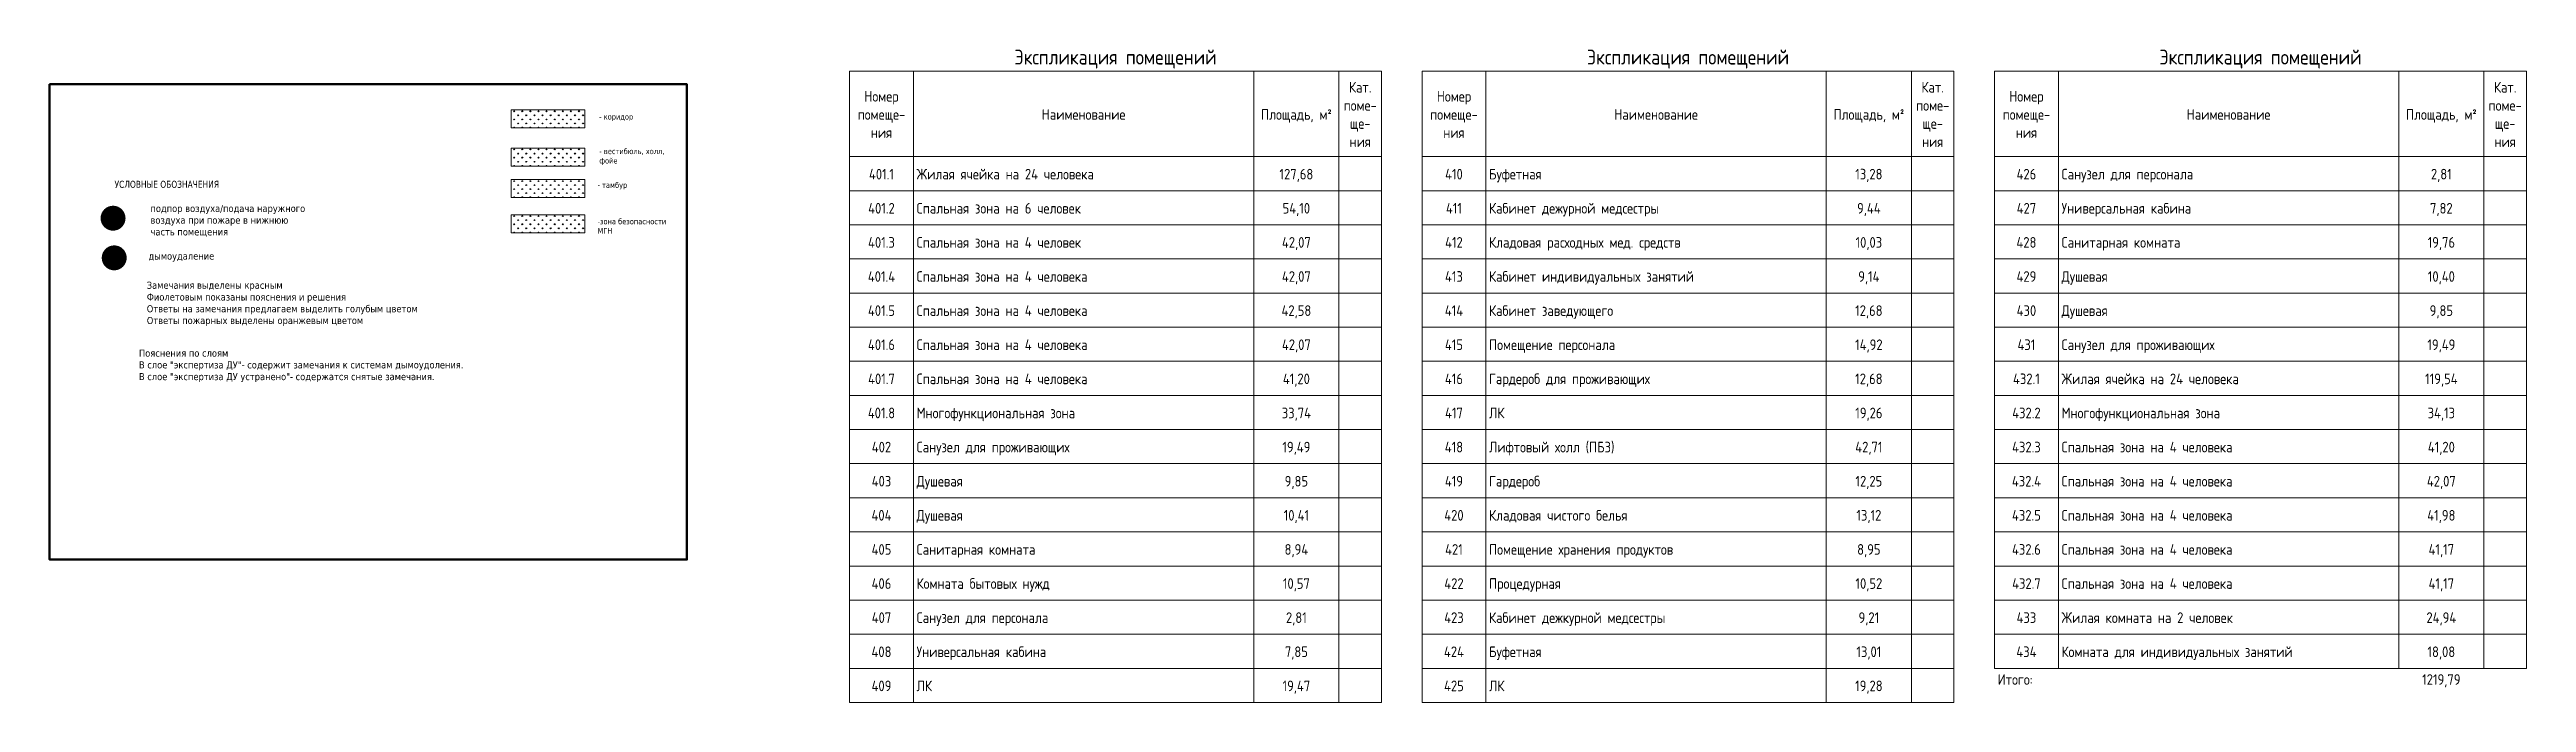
# Model space of a CAD drawing. Header units: millimetres. Extents: x -515342 to 330399, y -224905 to 507333.
# Drawn here: x -189900 to -131694, y 383802 to 399148 of the extents above; entities that cross this region are included whole.
import ezdxf

# ---------------------------------------------------------------- set-up
doc = ezdxf.new("R2010")
doc.units = ezdxf.units.MM
for name, color, linetype, lineweight in [('Графика', 7, 'Continuous', 0), ('Линии', 7, 'Continuous', 0), ('экспертиза ДУ', 1, 'Continuous', 0), ('экспертиза условные обозначения', 1, 'Continuous', 0)]:
    doc.layers.add(name, color=color, linetype=linetype, lineweight=lineweight)
doc.styles.add('GOST Common_5', font='', dxfattribs={"width": 0.9, "height": 3.5})
doc.styles.add('GOST Common_8', font='', dxfattribs={"width": 0.9, "height": 3.5})
doc.styles.add('ЭКСПЕРТИЗА', font='tahoma.ttf')
doc.styles.get('GOST Common_5').set_extended_font_data('GOST Common')
doc.styles.get('GOST Common_8').set_extended_font_data('GOST Common')

msp = doc.modelspace()

# ---------------------------------------------------------------- texts
at = {"layer": 'Графика', "line_spacing_factor": 1.022761}
for s, insert, char_height, width, attachment_point, style in [('Экспликация помещений', (-164850.2539, 399145.5766), 350, 5600.436028, 2, 'GOST Common_8'), ('Экспликация помещений', (-151397.3503, 399145.5766), 350, 5600.436028, 2, 'GOST Common_8'), ('Экспликация помещений', (-137944.4467, 399145.5766), 350, 5600.436028, 2, 'GOST Common_8'), ('Номер\\Pпомеще-\\Pния', (-170350.4557, 398173.1681), 250, 1418.025241, 2, 'GOST Common_5'), ('Кат.\\Pпоме-\\Pще-\\Pния', (-159100.4557, 398386.2433), 250, 962.446919, 2, 'GOST Common_5'), ('Номер\\Pпомеще-\\Pния', (-156897.5521, 398173.1681), 250, 1418.025241, 2, 'GOST Common_5'), ('Кат.\\Pпоме-\\Pще-\\Pния', (-145647.5521, 398386.2433), 250, 962.446919, 2, 'GOST Common_5'), ('Номер\\Pпомеще-\\Pния', (-143444.6485, 398173.1681), 250, 1418.025241, 2, 'GOST Common_5'), ('Кат.\\Pпоме-\\Pще-\\Pния', (-132194.6485, 398386.2433), 250, 962.446919, 2, 'GOST Common_5'), ('Наименование', (-165600.4557, 397747.0177), 250, 2353.318486, 2, 'GOST Common_5'), ('Площадь, м\\fGOST Common|b0|i0|c238|p34|;\\W.9;²', (-160600.4557, 397747.0177), 250, 2009.371938, 2, 'GOST Common_5'), ('Наименование', (-152147.5521, 397747.0177), 250, 2353.318486, 2, 'GOST Common_5'), ('Площадь, м\\fGOST Common|b0|i0|c238|p34|;\\W.9;²', (-147147.5521, 397747.0177), 250, 2009.371938, 2, 'GOST Common_5'), ('Наименование', (-138694.6485, 397747.0177), 250, 2353.318486, 2, 'GOST Common_5'), ('Площадь, м\\fGOST Common|b0|i0|c238|p34|;\\W.9;²', (-133694.6485, 397747.0177), 250, 2009.371938, 2, 'GOST Common_5'), ('401.1', (-170350.4557, 396343.7965), 250, 754.268745, 2, 'GOST Common_5'), ('Жилая ячейка на 24 человека', (-169525.4557, 396343.7965), 250, 4893.69562, 1, 'GOST Common_5'), ('127,68', (-160600.4557, 396343.7965), 250, 977.532294, 2, 'GOST Common_5'), ('410', (-156897.5521, 396343.7965), 250, 537.039347, 2, 'GOST Common_5'), ('Буфетная', (-156072.5521, 396343.7965), 250, 1659.39124, 1, 'GOST Common_5'), ('13,28', (-147147.5521, 396343.7965), 250, 790.473645, 2, 'GOST Common_5'), ('426', (-143444.6485, 396343.7965), 250, 588.329621, 2, 'GOST Common_5'), ('Санузел для персонала', (-142619.6485, 396343.7965), 250, 3786.429102, 1, 'GOST Common_5'), ('2,81', (-133694.6485, 396343.7965), 250, 603.414996, 2, 'GOST Common_5'), ('401.2', (-170350.4557, 395541.9559), 250, 805.55902, 2, 'GOST Common_5'), ('Спальная зона на 6 человек', (-169525.4557, 395541.9559), 250, 4585.953972, 1, 'GOST Common_5'), ('54,10', (-160600.4557, 395541.9559), 250, 817.62732, 2, 'GOST Common_5'), ('411', (-156897.5521, 395541.9559), 250, 485.749072, 2, 'GOST Common_5'), ('Кабинет дежурной медсестры', (-156072.5521, 395541.9559), 250, 4899.72977, 1, 'GOST Common_5'), ('9,44', (-147147.5521, 395541.9559), 250, 709.012621, 2, 'GOST Common_5'), ('427', (-143444.6485, 395541.9559), 250, 588.329621, 2, 'GOST Common_5'), ('Универсальная кабина', (-142619.6485, 395541.9559), 250, 3759.275427, 1, 'GOST Common_5'), ('7,82', (-133694.6485, 395541.9559), 250, 654.705271, 2, 'GOST Common_5'), ('401.3', (-170350.4557, 394740.1152), 250, 805.55902, 2, 'GOST Common_5'), ('Спальная зона на 4 человек', (-169525.4557, 394740.1152), 250, 4613.107647, 1, 'GOST Common_5'), ('42,07', (-160600.4557, 394740.1152), 250, 868.917595, 2, 'GOST Common_5'), ('412', (-156897.5521, 394740.1152), 250, 537.039347, 2, 'GOST Common_5'), ('Кладовая расходных мед. средств', (-156072.5521, 394740.1152), 250, 5557.452116, 1, 'GOST Common_5'), ('10,03', (-147147.5521, 394740.1152), 250, 790.473645, 2, 'GOST Common_5'), ('428', (-143444.6485, 394740.1152), 250, 588.329621, 2, 'GOST Common_5'), ('Санитарная комната', (-142619.6485, 394740.1152), 250, 3545.063103, 1, 'GOST Common_5'), ('19,76', (-133694.6485, 394740.1152), 250, 790.473645, 2, 'GOST Common_5'), ('401.4', (-170350.4557, 393938.2745), 250, 832.712695, 2, 'GOST Common_5'), ('Спальная зона на 4 человека', (-169525.4557, 393938.2745), 250, 4827.31997, 1, 'GOST Common_5'), ('42,07', (-160600.4557, 393938.2745), 250, 868.917595, 2, 'GOST Common_5'), ('413', (-156897.5521, 393938.2745), 250, 537.039347, 2, 'GOST Common_5'), ('Кабинет индивидуальных занятий', (-156072.5521, 393938.2745), 250, 5657.01559, 1, 'GOST Common_5'), ('9,14', (-147147.5521, 393938.2745), 250, 630.568671, 2, 'GOST Common_5'), ('429', (-143444.6485, 393938.2745), 250, 588.329621, 2, 'GOST Common_5'), ('Душевая', (-142619.6485, 393938.2745), 250, 1445.178916, 1, 'GOST Common_5'), ('10,40', (-133694.6485, 393938.2745), 250, 817.62732, 2, 'GOST Common_5'), ('401.5', (-170350.4557, 393136.4338), 250, 805.55902, 2, 'GOST Common_5'), ('Спальная зона на 4 человека', (-169525.4557, 393136.4338), 250, 4827.31997, 1, 'GOST Common_5'), ('42,58', (-160600.4557, 393136.4338), 250, 868.917595, 2, 'GOST Common_5'), ('414', (-156897.5521, 393136.4338), 250, 564.193022, 2, 'GOST Common_5'), ('Кабинет заведующего', (-156072.5521, 393136.4338), 250, 3707.985152, 1, 'GOST Common_5'), ('12,68', (-147147.5521, 393136.4338), 250, 790.473645, 2, 'GOST Common_5'), ('430', (-143444.6485, 393136.4338), 250, 588.329621, 2, 'GOST Common_5'), ('Душевая', (-142619.6485, 393136.4338), 250, 1445.178916, 1, 'GOST Common_5'), ('9,85', (-133694.6485, 393136.4338), 250, 654.705271, 2, 'GOST Common_5'), ('401.6', (-170350.4557, 392334.5932), 250, 805.55902, 2, 'GOST Common_5'), ('Спальная зона на 4 человека', (-169525.4557, 392334.5932), 250, 4827.31997, 1, 'GOST Common_5'), ('42,07', (-160600.4557, 392334.5932), 250, 868.917595, 2, 'GOST Common_5'), ('415', (-156897.5521, 392334.5932), 250, 537.039347, 2, 'GOST Common_5'), ('Помещение персонала', (-156072.5521, 392334.5932), 250, 3626.524128, 1, 'GOST Common_5'), ('14,92', (-147147.5521, 392334.5932), 250, 817.62732, 2, 'GOST Common_5'), ('431', (-143444.6485, 392334.5932), 250, 537.039347, 2, 'GOST Common_5'), ('Санузел для проживающих', (-142619.6485, 392334.5932), 250, 4335.536748, 1, 'GOST Common_5'), ('19,49', (-133694.6485, 392334.5932), 250, 817.62732, 2, 'GOST Common_5'), ('401.7', (-170350.4557, 391532.7525), 250, 805.55902, 2, 'GOST Common_5'), ('Спальная зона на 4 человека', (-169525.4557, 391532.7525), 250, 4827.31997, 1, 'GOST Common_5'), ('41,20', (-160600.4557, 391532.7525), 250, 817.62732, 2, 'GOST Common_5'), ('416', (-156897.5521, 391532.7525), 250, 537.039347, 2, 'GOST Common_5'), ('Гардероб для проживающих', (-156072.5521, 391532.7525), 250, 4534.663697, 1, 'GOST Common_5'), ('12,68', (-147147.5521, 391532.7525), 250, 790.473645, 2, 'GOST Common_5'), ('432.1', (-143444.6485, 391532.7525), 250, 805.55902, 2, 'GOST Common_5'), ('Жилая ячейка на 24 человека', (-142619.6485, 391532.7525), 250, 4893.69562, 1, 'GOST Common_5'), ('119,54', (-133694.6485, 391532.7525), 250, 953.395694, 2, 'GOST Common_5'), ('401.8', (-170350.4557, 390730.9118), 250, 805.55902, 2, 'GOST Common_5'), ('Многофункциональная зона', (-169525.4557, 390730.9118), 250, 4601.039347, 1, 'GOST Common_5'), ('33,74', (-160600.4557, 390730.9118), 250, 868.917595, 2, 'GOST Common_5'), ('417', (-156897.5521, 390730.9118), 250, 537.039347, 2, 'GOST Common_5'), ('ЛК', (-156072.5521, 390730.9118), 250, 428.424647, 1, 'GOST Common_5'), ('19,26', (-147147.5521, 390730.9118), 250, 790.473645, 2, 'GOST Common_5'), ('432.2', (-143444.6485, 390730.9118), 250, 856.849295, 2, 'GOST Common_5'), ('Многофункциональная зона', (-142619.6485, 390730.9118), 250, 4601.039347, 1, 'GOST Common_5'), ('34,13', (-133694.6485, 390730.9118), 250, 817.62732, 2, 'GOST Common_5'), ('402', (-170350.4557, 389929.0711), 250, 588.329621, 2, 'GOST Common_5'), ('Санузел для проживающих', (-169525.4557, 389929.0711), 250, 4335.536748, 1, 'GOST Common_5'), ('19,49', (-160600.4557, 389929.0711), 250, 817.62732, 2, 'GOST Common_5'), ('418', (-156897.5521, 389929.0711), 250, 537.039347, 2, 'GOST Common_5'), ('Лифтовый холл (ПБЗ)', (-156072.5521, 389929.0711), 250, 3442.482554, 1, 'GOST Common_5'), ('42,71', (-147147.5521, 389929.0711), 250, 817.62732, 2, 'GOST Common_5'), ('432.3', (-143444.6485, 389929.0711), 250, 856.849295, 2, 'GOST Common_5'), ('Спальная зона на 4 человека', (-142619.6485, 389929.0711), 250, 4827.31997, 1, 'GOST Common_5'), ('41,20', (-133694.6485, 389929.0711), 250, 817.62732, 2, 'GOST Common_5'), ('403', (-170350.4557, 389127.2305), 250, 588.329621, 2, 'GOST Common_5'), ('Душевая', (-169525.4557, 389127.2305), 250, 1445.178916, 1, 'GOST Common_5'), ('9,85', (-160600.4557, 389127.2305), 250, 654.705271, 2, 'GOST Common_5'), ('419', (-156897.5521, 389127.2305), 250, 537.039347, 2, 'GOST Common_5'), ('Гардероб', (-156072.5521, 389127.2305), 250, 1523.622866, 1, 'GOST Common_5'), ('12,25', (-147147.5521, 389127.2305), 250, 790.473645, 2, 'GOST Common_5'), ('432.4', (-143444.6485, 389127.2305), 250, 884.00297, 2, 'GOST Common_5'), ('Спальная зона на 4 человека', (-142619.6485, 389127.2305), 250, 4827.31997, 1, 'GOST Common_5'), ('42,07', (-133694.6485, 389127.2305), 250, 868.917595, 2, 'GOST Common_5'), ('404', (-170350.4557, 388325.3898), 250, 615.483296, 2, 'GOST Common_5'), ('Душевая', (-169525.4557, 388325.3898), 250, 1445.178916, 1, 'GOST Common_5'), ('10,41', (-160600.4557, 388325.3898), 250, 766.337045, 2, 'GOST Common_5'), ('420', (-156897.5521, 388325.3898), 250, 588.329621, 2, 'GOST Common_5'), ('Кладовая чистого белья', (-156072.5521, 388325.3898), 250, 4039.8634, 1, 'GOST Common_5'), ('13,12', (-147147.5521, 388325.3898), 250, 739.18337, 2, 'GOST Common_5'), ('432.5', (-143444.6485, 388325.3898), 250, 856.849295, 2, 'GOST Common_5'), ('Спальная зона на 4 человека', (-142619.6485, 388325.3898), 250, 4827.31997, 1, 'GOST Common_5'), ('41,98', (-133694.6485, 388325.3898), 250, 817.62732, 2, 'GOST Common_5'), ('405', (-170350.4557, 387523.5491), 250, 588.329621, 2, 'GOST Common_5'), ('Санитарная комната', (-169525.4557, 387523.5491), 250, 3545.063103, 1, 'GOST Common_5'), ('8,94', (-160600.4557, 387523.5491), 250, 681.858946, 2, 'GOST Common_5'), ('421', (-156897.5521, 387523.5491), 250, 537.039347, 2, 'GOST Common_5'), ('Помещение хранения продуктов', (-156072.5521, 387523.5491), 250, 5267.812918, 1, 'GOST Common_5'), ('8,95', (-147147.5521, 387523.5491), 250, 654.705271, 2, 'GOST Common_5'), ('432.6', (-143444.6485, 387523.5491), 250, 856.849295, 2, 'GOST Common_5'), ('Спальная зона на 4 человека', (-142619.6485, 387523.5491), 250, 4827.31997, 1, 'GOST Common_5'), ('41,17', (-133694.6485, 387523.5491), 250, 766.337045, 2, 'GOST Common_5'), ('406', (-170350.4557, 386721.7084), 250, 588.329621, 2, 'GOST Common_5'), ('Комната бытовых нужд', (-169525.4557, 386721.7084), 250, 3879.958426, 1, 'GOST Common_5'), ('10,57', (-160600.4557, 386721.7084), 250, 790.473645, 2, 'GOST Common_5'), ('422', (-156897.5521, 386721.7084), 250, 588.329621, 2, 'GOST Common_5'), ('Процедурная', (-156072.5521, 386721.7084), 250, 2139.106162, 1, 'GOST Common_5'), ('10,52', (-147147.5521, 386721.7084), 250, 790.473645, 2, 'GOST Common_5'), ('432.7', (-143444.6485, 386721.7084), 250, 856.849295, 2, 'GOST Common_5'), ('Спальная зона на 4 человека', (-142619.6485, 386721.7084), 250, 4827.31997, 1, 'GOST Common_5'), ('41,17', (-133694.6485, 386721.7084), 250, 766.337045, 2, 'GOST Common_5'), ('407', (-170350.4557, 385919.8678), 250, 588.329621, 2, 'GOST Common_5'), ('Санузел для персонала', (-169525.4557, 385919.8678), 250, 3786.429102, 1, 'GOST Common_5'), ('2,81', (-160600.4557, 385919.8678), 250, 603.414996, 2, 'GOST Common_5'), ('423', (-156897.5521, 385919.8678), 250, 588.329621, 2, 'GOST Common_5'), ('Кабинет дежкурной медсестры', (-156072.5521, 385919.8678), 250, 5086.788419, 1, 'GOST Common_5'), ('9,21', (-147147.5521, 385919.8678), 250, 603.414996, 2, 'GOST Common_5'), ('433', (-143444.6485, 385919.8678), 250, 588.329621, 2, 'GOST Common_5'), ('Жилая комната на 2 человек', (-142619.6485, 385919.8678), 250, 4760.944321, 1, 'GOST Common_5'), ('24,94', (-133694.6485, 385919.8678), 250, 896.071269, 2, 'GOST Common_5'), ('408', (-170350.4557, 385118.0271), 250, 588.329621, 2, 'GOST Common_5'), ('Универсальная кабина', (-169525.4557, 385118.0271), 250, 3759.275427, 1, 'GOST Common_5'), ('7,85', (-160600.4557, 385118.0271), 250, 654.705271, 2, 'GOST Common_5'), ('424', (-156897.5521, 385118.0271), 250, 615.483296, 2, 'GOST Common_5'), ('Буфетная', (-156072.5521, 385118.0271), 250, 1659.39124, 1, 'GOST Common_5'), ('13,01', (-147147.5521, 385118.0271), 250, 739.18337, 2, 'GOST Common_5'), ('434', (-143444.6485, 385118.0271), 250, 615.483296, 2, 'GOST Common_5'), ('Комната для индивидуальных занятий', (-142619.6485, 385118.0271), 250, 6366.028211, 1, 'GOST Common_5'), ('18,08', (-133694.6485, 385118.0271), 250, 790.473645, 2, 'GOST Common_5'), ('409', (-170350.4557, 384316.1864), 250, 588.329621, 2, 'GOST Common_5'), ('ЛК', (-169525.4557, 384316.1864), 250, 428.424647, 1, 'GOST Common_5'), ('19,47', (-160600.4557, 384316.1864), 250, 817.62732, 2, 'GOST Common_5'), ('425', (-156897.5521, 384316.1864), 250, 588.329621, 2, 'GOST Common_5'), ('ЛК', (-156072.5521, 384316.1864), 250, 428.424647, 1, 'GOST Common_5'), ('19,28', (-147147.5521, 384316.1864), 250, 790.473645, 2, 'GOST Common_5'), ('Итого:', (-144119.6485, 384466.5315), 250, 1098.215293, 1, 'GOST Common_5'), ('1219,79', (-133694.6485, 384466.5315), 250, 1113.300668, 2, 'GOST Common_5')]:
    msp.add_mtext(s, dxfattribs=dict(at, insert=insert, char_height=char_height, width=width, attachment_point=attachment_point, style=style))
at = {"layer": 'экспертиза условные обозначения', "color": 1, "ltscale": 100, "char_height": 132.418295, "attachment_point": 1}
for s, insert, width in [('{\\fTahoma|b0|i0|c204|p32;- коридор}', (-176984.8674, 397635.3612), 1727.46843), ('{\\fTahoma|b0|i0|c204|p34;- вестибюль, холл, \\Pфойе}', (-176979.9691, 396822.5489), 2874.88981), ('{\\fTahoma|b0|i0|c204|p32;- тамбур}', (-177022.5273, 396028.5871), 1727.46843), ('{\\fTahoma|b0|i0|c204|p34;-зона безопасности МГН}', (-177022.5273, 395173.3002), 1727.46843)]:
    msp.add_mtext(s, dxfattribs=dict(at, insert=insert, width=width))
at = {"layer": 'экспертиза условные обозначения', "ltscale": 100, "insert": (-188373.1024, 396063.0409), "char_height": 165.522868, "width": 13060.842646, "attachment_point": 1, "style": 'ЭКСПЕРТИЗА'}
msp.add_mtext('{\\fTahoma|b0|i0|c204|p32;\\W0.9;\\C9;УСЛОВНЫЕ ОБОЗНАЧЕНИЯ}', dxfattribs=at)
at = {"layer": 'экспертиза условные обозначения', "color": 1, "ltscale": 100, "char_height": 165.522868, "attachment_point": 1, "style": 'ЭКСПЕРТИЗА'}
for s, insert, width in [('подпор воздуха/подача наружного воздуха при пожаре в нижнюю часть помещения ', (-187528.8834, 395496.1534), 3735.37303), ('дымоудаление  ', (-187575.7416, 394376.3353), 3640.242005), ('{\\fTahoma|b0|i0|c204|p32;Замечания выделены красным\\P\\C6;Фиолетовым показаны пояснения и решения\\C2;\\P\\C4;Ответы на замечания предлагаем выделить голубым цветом\\P\\C30;Ответы пожарных выделены оранжевым цветом}', (-187615.5136, 393690.2511), 7259.305162), ('{\\C7;Пояснения по слоям\\P}В слое "экспертиза ДУ"- содержит замечания к системам дымоудоления.\\P{\\C3;В слое "экспертиза ДУ устранено"- содержатся снятые замечания.}', (-187799.1388, 392094.7613), 7259.305162)]:
    msp.add_mtext(s, dxfattribs=dict(at, insert=insert, width=width))

# ---------------------------------------------------------------- hatches: boundary and pattern name
at = {"layer": 'экспертиза ДУ', "lineweight": 0}
h = msp.add_hatch(color=5, dxfattribs=at)
edge = h.paths.add_edge_path()
edge.add_arc((-188407.6566, 395183.5458), 293.5661, 0, 360)
h = msp.add_hatch(color=30, dxfattribs=at)
edge = h.paths.add_edge_path()
edge.add_arc((-188380.4207, 394251.613), 293.5661, 0, 360)
at = {"layer": 'экспертиза условные обозначения', "lineweight": 0}
h = msp.add_hatch(dxfattribs=at)
h.set_pattern_fill('GRASS', color=3, scale=5.296732, style=0)
h.set_pattern_definition([(90, (-113435.64, 410148.78), (-95.13202, 95.13202), [25.22569, -165.03835]), (45, (-113435.64, 410148.78), (-95.13202, 95.13202), [25.22569, -109.3113]), (135, (-113435.64, 410148.78), (-95.13202, -95.13202), [25.22569, -109.3113])])
h.paths.add_polyline_path([(-179051.6914, 397728.4876), (-177324.0005, 397728.4876), (-177324.0005, 397305.8223), (-179051.6914, 397305.8223)])
h = msp.add_hatch(dxfattribs=at)
h.set_pattern_fill('GRASS', color=6, scale=5.296732, style=0)
h.set_pattern_definition([(90, (-113435.64, 409249.57), (-95.13202, 95.13202), [25.22569, -165.03835]), (45, (-113435.64, 409249.57), (-95.13202, 95.13202), [25.22569, -109.3113]), (135, (-113435.64, 409249.57), (-95.13202, -95.13202), [25.22569, -109.3113])])
h.paths.add_polyline_path([(-179051.6914, 396829.2752), (-177324.0005, 396829.2752), (-177324.0005, 396406.6099), (-179051.6914, 396406.6099)])
h = msp.add_hatch(dxfattribs=at)
h.set_pattern_fill('GRASS', color=4, scale=5.296732, style=0)
h.set_pattern_definition([(90, (-113435.64, 408509.57), (-95.13202, 95.13202), [25.22569, -165.03835]), (45, (-113435.64, 408509.57), (-95.13202, 95.13202), [25.22569, -109.3113]), (135, (-113435.64, 408509.57), (-95.13202, -95.13202), [25.22569, -109.3113])])
h.paths.add_polyline_path([(-179051.6914, 396089.2817), (-177324.0005, 396089.2817), (-177324.0005, 395666.6164), (-179051.6914, 395666.6164)])
h = msp.add_hatch(dxfattribs=at)
h.set_pattern_fill('GRASS', color=30, scale=5.296732, style=0)
h.set_pattern_definition([(90, (-113435.64, 407683.41), (-95.13202, 95.13202), [25.22569, -165.03835]), (45, (-113435.64, 407683.41), (-95.13202, 95.13202), [25.22569, -109.3113]), (135, (-113435.64, 407683.41), (-95.13202, -95.13202), [25.22569, -109.3113])])
h.paths.add_polyline_path([(-179051.6914, 395263.1149), (-177324.0005, 395263.1149), (-177324.0005, 394840.4496), (-179051.6914, 394840.4496)])

# ---------------------------------------------------------------- linework, layer by layer
at = {"layer": 'Линии'}
for p, q in [((-171100.4557, 398635.6867), (-171100.4557, 396631.085)), ((-171100.4557, 398635.6867), (-158600.0521, 398635.6867)), ((-169600.4557, 398635.6867), (-169600.4557, 396631.085)), ((-161600.4557, 398635.6867), (-161600.4557, 396631.085)), ((-159600.4557, 398635.6867), (-159600.4557, 396631.085)), ((-158600.4557, 398635.6867), (-158600.4557, 396631.085)), ((-157647.5521, 398635.6867), (-157647.5521, 396631.085)), ((-157647.5521, 398635.6867), (-145147.1485, 398635.6867)), ((-156147.5521, 398635.6867), (-156147.5521, 396631.085)), ((-148147.5521, 398635.6867), (-148147.5521, 396631.085)), ((-146147.5521, 398635.6867), (-146147.5521, 396631.085)), ((-145147.5521, 398635.6867), (-145147.5521, 396631.085)), ((-144194.6485, 398635.6867), (-144194.6485, 396631.085)), ((-144194.6485, 398635.6867), (-131694.2449, 398635.6867)), ((-142694.6485, 398635.6867), (-142694.6485, 396631.085)), ((-134694.6485, 398635.6867), (-134694.6485, 396631.085)), ((-132694.6485, 398635.6867), (-132694.6485, 396631.085)), ((-131694.6485, 398635.6867), (-131694.6485, 396631.085)), ((-169600.4557, 396631.085), (-171100.4557, 396631.085)), ((-171100.4557, 396631.085), (-171100.4557, 395829.2443)), ((-161600.4557, 396631.085), (-169600.4557, 396631.085)), ((-169600.4557, 396631.085), (-169600.4557, 395829.2443)), ((-159600.4557, 396631.085), (-161600.4557, 396631.085)), ((-161600.4557, 396631.085), (-161600.4557, 395829.2443)), ((-158600.4557, 396631.085), (-159600.4557, 396631.085)), ((-159600.4557, 396631.085), (-159600.4557, 395829.2443)), ((-158600.4557, 396631.085), (-158600.4557, 395829.2443)), ((-156147.5521, 396631.085), (-157647.5521, 396631.085)), ((-157647.5521, 396631.085), (-157647.5521, 395829.2443)), ((-148147.5521, 396631.085), (-156147.5521, 396631.085)), ((-156147.5521, 396631.085), (-156147.5521, 395829.2443)), ((-146147.5521, 396631.085), (-148147.5521, 396631.085)), ((-148147.5521, 396631.085), (-148147.5521, 395829.2443)), ((-145147.5521, 396631.085), (-146147.5521, 396631.085)), ((-146147.5521, 396631.085), (-146147.5521, 395829.2443)), ((-145147.5521, 396631.085), (-145147.5521, 395829.2443)), ((-142694.6485, 396631.085), (-144194.6485, 396631.085)), ((-144194.6485, 396631.085), (-144194.6485, 395829.2443)), ((-134694.6485, 396631.085), (-142694.6485, 396631.085)), ((-142694.6485, 396631.085), (-142694.6485, 395829.2443)), ((-132694.6485, 396631.085), (-134694.6485, 396631.085)), ((-134694.6485, 396631.085), (-134694.6485, 395829.2443)), ((-131694.6485, 396631.085), (-132694.6485, 396631.085)), ((-132694.6485, 396631.085), (-132694.6485, 395829.2443)), ((-131694.6485, 396631.085), (-131694.6485, 395829.2443)), ((-169600.4557, 395829.2443), (-171100.4557, 395829.2443)), ((-171100.4557, 395829.2443), (-171100.4557, 395027.4037)), ((-161600.4557, 395829.2443), (-169600.4557, 395829.2443)), ((-169600.4557, 395829.2443), (-169600.4557, 395027.4037)), ((-159600.4557, 395829.2443), (-161600.4557, 395829.2443)), ((-161600.4557, 395829.2443), (-161600.4557, 395027.4037)), ((-158600.4557, 395829.2443), (-159600.4557, 395829.2443)), ((-159600.4557, 395829.2443), (-159600.4557, 395027.4037)), ((-158600.4557, 395829.2443), (-158600.4557, 395027.4037)), ((-156147.5521, 395829.2443), (-157647.5521, 395829.2443)), ((-157647.5521, 395829.2443), (-157647.5521, 395027.4037)), ((-148147.5521, 395829.2443), (-156147.5521, 395829.2443)), ((-156147.5521, 395829.2443), (-156147.5521, 395027.4037)), ((-146147.5521, 395829.2443), (-148147.5521, 395829.2443)), ((-148147.5521, 395829.2443), (-148147.5521, 395027.4037)), ((-145147.5521, 395829.2443), (-146147.5521, 395829.2443)), ((-146147.5521, 395829.2443), (-146147.5521, 395027.4037)), ((-145147.5521, 395829.2443), (-145147.5521, 395027.4037)), ((-142694.6485, 395829.2443), (-144194.6485, 395829.2443)), ((-144194.6485, 395829.2443), (-144194.6485, 395027.4037)), ((-134694.6485, 395829.2443), (-142694.6485, 395829.2443)), ((-142694.6485, 395829.2443), (-142694.6485, 395027.4037)), ((-132694.6485, 395829.2443), (-134694.6485, 395829.2443)), ((-134694.6485, 395829.2443), (-134694.6485, 395027.4037)), ((-131694.6485, 395829.2443), (-132694.6485, 395829.2443)), ((-132694.6485, 395829.2443), (-132694.6485, 395027.4037)), ((-131694.6485, 395829.2443), (-131694.6485, 395027.4037)), ((-169600.4557, 395027.4037), (-171100.4557, 395027.4037)), ((-171100.4557, 395027.4037), (-171100.4557, 394225.563)), ((-161600.4557, 395027.4037), (-169600.4557, 395027.4037)), ((-169600.4557, 395027.4037), (-169600.4557, 394225.563)), ((-159600.4557, 395027.4037), (-161600.4557, 395027.4037)), ((-161600.4557, 395027.4037), (-161600.4557, 394225.563)), ((-158600.4557, 395027.4037), (-159600.4557, 395027.4037)), ((-159600.4557, 395027.4037), (-159600.4557, 394225.563)), ((-158600.4557, 395027.4037), (-158600.4557, 394225.563)), ((-156147.5521, 395027.4037), (-157647.5521, 395027.4037)), ((-157647.5521, 395027.4037), (-157647.5521, 394225.563)), ((-148147.5521, 395027.4037), (-156147.5521, 395027.4037)), ((-156147.5521, 395027.4037), (-156147.5521, 394225.563)), ((-146147.5521, 395027.4037), (-148147.5521, 395027.4037)), ((-148147.5521, 395027.4037), (-148147.5521, 394225.563)), ((-145147.5521, 395027.4037), (-146147.5521, 395027.4037)), ((-146147.5521, 395027.4037), (-146147.5521, 394225.563)), ((-145147.5521, 395027.4037), (-145147.5521, 394225.563)), ((-142694.6485, 395027.4037), (-144194.6485, 395027.4037)), ((-144194.6485, 395027.4037), (-144194.6485, 394225.563)), ((-134694.6485, 395027.4037), (-142694.6485, 395027.4037)), ((-142694.6485, 395027.4037), (-142694.6485, 394225.563)), ((-132694.6485, 395027.4037), (-134694.6485, 395027.4037)), ((-134694.6485, 395027.4037), (-134694.6485, 394225.563)), ((-131694.6485, 395027.4037), (-132694.6485, 395027.4037)), ((-132694.6485, 395027.4037), (-132694.6485, 394225.563)), ((-131694.6485, 395027.4037), (-131694.6485, 394225.563)), ((-169600.4557, 394225.563), (-171100.4557, 394225.563)), ((-171100.4557, 394225.563), (-171100.4557, 393423.7223)), ((-161600.4557, 394225.563), (-169600.4557, 394225.563)), ((-169600.4557, 394225.563), (-169600.4557, 393423.7223)), ((-159600.4557, 394225.563), (-161600.4557, 394225.563)), ((-161600.4557, 394225.563), (-161600.4557, 393423.7223)), ((-158600.4557, 394225.563), (-159600.4557, 394225.563)), ((-159600.4557, 394225.563), (-159600.4557, 393423.7223)), ((-158600.4557, 394225.563), (-158600.4557, 393423.7223)), ((-156147.5521, 394225.563), (-157647.5521, 394225.563)), ((-157647.5521, 394225.563), (-157647.5521, 393423.7223)), ((-148147.5521, 394225.563), (-156147.5521, 394225.563)), ((-156147.5521, 394225.563), (-156147.5521, 393423.7223)), ((-146147.5521, 394225.563), (-148147.5521, 394225.563)), ((-148147.5521, 394225.563), (-148147.5521, 393423.7223)), ((-145147.5521, 394225.563), (-146147.5521, 394225.563)), ((-146147.5521, 394225.563), (-146147.5521, 393423.7223)), ((-145147.5521, 394225.563), (-145147.5521, 393423.7223)), ((-142694.6485, 394225.563), (-144194.6485, 394225.563)), ((-144194.6485, 394225.563), (-144194.6485, 393423.7223)), ((-134694.6485, 394225.563), (-142694.6485, 394225.563)), ((-142694.6485, 394225.563), (-142694.6485, 393423.7223)), ((-132694.6485, 394225.563), (-134694.6485, 394225.563)), ((-134694.6485, 394225.563), (-134694.6485, 393423.7223)), ((-131694.6485, 394225.563), (-132694.6485, 394225.563)), ((-132694.6485, 394225.563), (-132694.6485, 393423.7223)), ((-131694.6485, 394225.563), (-131694.6485, 393423.7223)), ((-169600.4557, 393423.7223), (-171100.4557, 393423.7223)), ((-171100.4557, 393423.7223), (-171100.4557, 392621.8816)), ((-161600.4557, 393423.7223), (-169600.4557, 393423.7223)), ((-169600.4557, 393423.7223), (-169600.4557, 392621.8816)), ((-159600.4557, 393423.7223), (-161600.4557, 393423.7223)), ((-161600.4557, 393423.7223), (-161600.4557, 392621.8816)), ((-158600.4557, 393423.7223), (-159600.4557, 393423.7223)), ((-159600.4557, 393423.7223), (-159600.4557, 392621.8816)), ((-158600.4557, 393423.7223), (-158600.4557, 392621.8816)), ((-156147.5521, 393423.7223), (-157647.5521, 393423.7223)), ((-157647.5521, 393423.7223), (-157647.5521, 392621.8816)), ((-148147.5521, 393423.7223), (-156147.5521, 393423.7223)), ((-156147.5521, 393423.7223), (-156147.5521, 392621.8816)), ((-146147.5521, 393423.7223), (-148147.5521, 393423.7223)), ((-148147.5521, 393423.7223), (-148147.5521, 392621.8816)), ((-145147.5521, 393423.7223), (-146147.5521, 393423.7223)), ((-146147.5521, 393423.7223), (-146147.5521, 392621.8816)), ((-145147.5521, 393423.7223), (-145147.5521, 392621.8816)), ((-142694.6485, 393423.7223), (-144194.6485, 393423.7223)), ((-144194.6485, 393423.7223), (-144194.6485, 392621.8816)), ((-134694.6485, 393423.7223), (-142694.6485, 393423.7223)), ((-142694.6485, 393423.7223), (-142694.6485, 392621.8816)), ((-132694.6485, 393423.7223), (-134694.6485, 393423.7223)), ((-134694.6485, 393423.7223), (-134694.6485, 392621.8816)), ((-131694.6485, 393423.7223), (-132694.6485, 393423.7223)), ((-132694.6485, 393423.7223), (-132694.6485, 392621.8816)), ((-131694.6485, 393423.7223), (-131694.6485, 392621.8816)), ((-169600.4557, 392621.8816), (-171100.4557, 392621.8816)), ((-171100.4557, 392621.8816), (-171100.4557, 391820.041)), ((-161600.4557, 392621.8816), (-169600.4557, 392621.8816)), ((-169600.4557, 392621.8816), (-169600.4557, 391820.041)), ((-159600.4557, 392621.8816), (-161600.4557, 392621.8816)), ((-161600.4557, 392621.8816), (-161600.4557, 391820.041)), ((-158600.4557, 392621.8816), (-159600.4557, 392621.8816)), ((-159600.4557, 392621.8816), (-159600.4557, 391820.041)), ((-158600.4557, 392621.8816), (-158600.4557, 391820.041)), ((-156147.5521, 392621.8816), (-157647.5521, 392621.8816)), ((-157647.5521, 392621.8816), (-157647.5521, 391820.041)), ((-148147.5521, 392621.8816), (-156147.5521, 392621.8816)), ((-156147.5521, 392621.8816), (-156147.5521, 391820.041)), ((-146147.5521, 392621.8816), (-148147.5521, 392621.8816)), ((-148147.5521, 392621.8816), (-148147.5521, 391820.041)), ((-145147.5521, 392621.8816), (-146147.5521, 392621.8816)), ((-146147.5521, 392621.8816), (-146147.5521, 391820.041)), ((-145147.5521, 392621.8816), (-145147.5521, 391820.041)), ((-142694.6485, 392621.8816), (-144194.6485, 392621.8816)), ((-144194.6485, 392621.8816), (-144194.6485, 391820.041)), ((-134694.6485, 392621.8816), (-142694.6485, 392621.8816)), ((-142694.6485, 392621.8816), (-142694.6485, 391820.041)), ((-132694.6485, 392621.8816), (-134694.6485, 392621.8816)), ((-134694.6485, 392621.8816), (-134694.6485, 391820.041)), ((-131694.6485, 392621.8816), (-132694.6485, 392621.8816)), ((-132694.6485, 392621.8816), (-132694.6485, 391820.041)), ((-131694.6485, 392621.8816), (-131694.6485, 391820.041)), ((-169600.4557, 391820.041), (-171100.4557, 391820.041)), ((-171100.4557, 391820.041), (-171100.4557, 391018.2003)), ((-161600.4557, 391820.041), (-169600.4557, 391820.041)), ((-169600.4557, 391820.041), (-169600.4557, 391018.2003)), ((-159600.4557, 391820.041), (-161600.4557, 391820.041)), ((-161600.4557, 391820.041), (-161600.4557, 391018.2003)), ((-158600.4557, 391820.041), (-159600.4557, 391820.041)), ((-159600.4557, 391820.041), (-159600.4557, 391018.2003)), ((-158600.4557, 391820.041), (-158600.4557, 391018.2003)), ((-156147.5521, 391820.041), (-157647.5521, 391820.041)), ((-157647.5521, 391820.041), (-157647.5521, 391018.2003)), ((-148147.5521, 391820.041), (-156147.5521, 391820.041)), ((-156147.5521, 391820.041), (-156147.5521, 391018.2003)), ((-146147.5521, 391820.041), (-148147.5521, 391820.041)), ((-148147.5521, 391820.041), (-148147.5521, 391018.2003)), ((-145147.5521, 391820.041), (-146147.5521, 391820.041)), ((-146147.5521, 391820.041), (-146147.5521, 391018.2003)), ((-145147.5521, 391820.041), (-145147.5521, 391018.2003)), ((-142694.6485, 391820.041), (-144194.6485, 391820.041)), ((-144194.6485, 391820.041), (-144194.6485, 391018.2003)), ((-134694.6485, 391820.041), (-142694.6485, 391820.041)), ((-142694.6485, 391820.041), (-142694.6485, 391018.2003)), ((-132694.6485, 391820.041), (-134694.6485, 391820.041)), ((-134694.6485, 391820.041), (-134694.6485, 391018.2003)), ((-131694.6485, 391820.041), (-132694.6485, 391820.041)), ((-132694.6485, 391820.041), (-132694.6485, 391018.2003)), ((-131694.6485, 391820.041), (-131694.6485, 391018.2003)), ((-169600.4557, 391018.2003), (-171100.4557, 391018.2003)), ((-171100.4557, 391018.2003), (-171100.4557, 390216.3596)), ((-161600.4557, 391018.2003), (-169600.4557, 391018.2003)), ((-169600.4557, 391018.2003), (-169600.4557, 390216.3596)), ((-159600.4557, 391018.2003), (-161600.4557, 391018.2003)), ((-161600.4557, 391018.2003), (-161600.4557, 390216.3596)), ((-158600.4557, 391018.2003), (-159600.4557, 391018.2003)), ((-159600.4557, 391018.2003), (-159600.4557, 390216.3596)), ((-158600.4557, 391018.2003), (-158600.4557, 390216.3596)), ((-156147.5521, 391018.2003), (-157647.5521, 391018.2003)), ((-157647.5521, 391018.2003), (-157647.5521, 390216.3596)), ((-148147.5521, 391018.2003), (-156147.5521, 391018.2003)), ((-156147.5521, 391018.2003), (-156147.5521, 390216.3596)), ((-146147.5521, 391018.2003), (-148147.5521, 391018.2003)), ((-148147.5521, 391018.2003), (-148147.5521, 390216.3596)), ((-145147.5521, 391018.2003), (-146147.5521, 391018.2003)), ((-146147.5521, 391018.2003), (-146147.5521, 390216.3596)), ((-145147.5521, 391018.2003), (-145147.5521, 390216.3596)), ((-142694.6485, 391018.2003), (-144194.6485, 391018.2003)), ((-144194.6485, 391018.2003), (-144194.6485, 390216.3596)), ((-134694.6485, 391018.2003), (-142694.6485, 391018.2003)), ((-142694.6485, 391018.2003), (-142694.6485, 390216.3596)), ((-132694.6485, 391018.2003), (-134694.6485, 391018.2003)), ((-134694.6485, 391018.2003), (-134694.6485, 390216.3596)), ((-131694.6485, 391018.2003), (-132694.6485, 391018.2003)), ((-132694.6485, 391018.2003), (-132694.6485, 390216.3596)), ((-131694.6485, 391018.2003), (-131694.6485, 390216.3596)), ((-169600.4557, 390216.3596), (-171100.4557, 390216.3596)), ((-171100.4557, 390216.3596), (-171100.4557, 389414.5189)), ((-161600.4557, 390216.3596), (-169600.4557, 390216.3596)), ((-169600.4557, 390216.3596), (-169600.4557, 389414.5189)), ((-159600.4557, 390216.3596), (-161600.4557, 390216.3596)), ((-161600.4557, 390216.3596), (-161600.4557, 389414.5189)), ((-158600.4557, 390216.3596), (-159600.4557, 390216.3596)), ((-159600.4557, 390216.3596), (-159600.4557, 389414.5189)), ((-158600.4557, 390216.3596), (-158600.4557, 389414.5189)), ((-156147.5521, 390216.3596), (-157647.5521, 390216.3596)), ((-157647.5521, 390216.3596), (-157647.5521, 389414.5189)), ((-148147.5521, 390216.3596), (-156147.5521, 390216.3596)), ((-156147.5521, 390216.3596), (-156147.5521, 389414.5189)), ((-146147.5521, 390216.3596), (-148147.5521, 390216.3596)), ((-148147.5521, 390216.3596), (-148147.5521, 389414.5189)), ((-145147.5521, 390216.3596), (-146147.5521, 390216.3596)), ((-146147.5521, 390216.3596), (-146147.5521, 389414.5189)), ((-145147.5521, 390216.3596), (-145147.5521, 389414.5189)), ((-142694.6485, 390216.3596), (-144194.6485, 390216.3596)), ((-144194.6485, 390216.3596), (-144194.6485, 389414.5189)), ((-134694.6485, 390216.3596), (-142694.6485, 390216.3596)), ((-142694.6485, 390216.3596), (-142694.6485, 389414.5189)), ((-132694.6485, 390216.3596), (-134694.6485, 390216.3596)), ((-134694.6485, 390216.3596), (-134694.6485, 389414.5189)), ((-131694.6485, 390216.3596), (-132694.6485, 390216.3596)), ((-132694.6485, 390216.3596), (-132694.6485, 389414.5189)), ((-131694.6485, 390216.3596), (-131694.6485, 389414.5189)), ((-169600.4557, 389414.5189), (-171100.4557, 389414.5189)), ((-171100.4557, 389414.5189), (-171100.4557, 388612.6783)), ((-161600.4557, 389414.5189), (-169600.4557, 389414.5189)), ((-169600.4557, 389414.5189), (-169600.4557, 388612.6783)), ((-159600.4557, 389414.5189), (-161600.4557, 389414.5189)), ((-161600.4557, 389414.5189), (-161600.4557, 388612.6783)), ((-158600.4557, 389414.5189), (-159600.4557, 389414.5189)), ((-159600.4557, 389414.5189), (-159600.4557, 388612.6783)), ((-158600.4557, 389414.5189), (-158600.4557, 388612.6783)), ((-156147.5521, 389414.5189), (-157647.5521, 389414.5189)), ((-157647.5521, 389414.5189), (-157647.5521, 388612.6783)), ((-148147.5521, 389414.5189), (-156147.5521, 389414.5189)), ((-156147.5521, 389414.5189), (-156147.5521, 388612.6783)), ((-146147.5521, 389414.5189), (-148147.5521, 389414.5189)), ((-148147.5521, 389414.5189), (-148147.5521, 388612.6783)), ((-145147.5521, 389414.5189), (-146147.5521, 389414.5189)), ((-146147.5521, 389414.5189), (-146147.5521, 388612.6783)), ((-145147.5521, 389414.5189), (-145147.5521, 388612.6783)), ((-142694.6485, 389414.5189), (-144194.6485, 389414.5189)), ((-144194.6485, 389414.5189), (-144194.6485, 388612.6783)), ((-134694.6485, 389414.5189), (-142694.6485, 389414.5189)), ((-142694.6485, 389414.5189), (-142694.6485, 388612.6783)), ((-132694.6485, 389414.5189), (-134694.6485, 389414.5189)), ((-134694.6485, 389414.5189), (-134694.6485, 388612.6783)), ((-131694.6485, 389414.5189), (-132694.6485, 389414.5189)), ((-132694.6485, 389414.5189), (-132694.6485, 388612.6783)), ((-131694.6485, 389414.5189), (-131694.6485, 388612.6783)), ((-169600.4557, 388612.6783), (-171100.4557, 388612.6783)), ((-171100.4557, 388612.6783), (-171100.4557, 387810.8376)), ((-161600.4557, 388612.6783), (-169600.4557, 388612.6783)), ((-169600.4557, 388612.6783), (-169600.4557, 387810.8376)), ((-159600.4557, 388612.6783), (-161600.4557, 388612.6783)), ((-161600.4557, 388612.6783), (-161600.4557, 387810.8376)), ((-158600.4557, 388612.6783), (-159600.4557, 388612.6783)), ((-159600.4557, 388612.6783), (-159600.4557, 387810.8376)), ((-158600.4557, 388612.6783), (-158600.4557, 387810.8376)), ((-156147.5521, 388612.6783), (-157647.5521, 388612.6783)), ((-157647.5521, 388612.6783), (-157647.5521, 387810.8376)), ((-148147.5521, 388612.6783), (-156147.5521, 388612.6783)), ((-156147.5521, 388612.6783), (-156147.5521, 387810.8376)), ((-146147.5521, 388612.6783), (-148147.5521, 388612.6783)), ((-148147.5521, 388612.6783), (-148147.5521, 387810.8376)), ((-145147.5521, 388612.6783), (-146147.5521, 388612.6783)), ((-146147.5521, 388612.6783), (-146147.5521, 387810.8376)), ((-145147.5521, 388612.6783), (-145147.5521, 387810.8376)), ((-142694.6485, 388612.6783), (-144194.6485, 388612.6783)), ((-144194.6485, 388612.6783), (-144194.6485, 387810.8376)), ((-134694.6485, 388612.6783), (-142694.6485, 388612.6783)), ((-142694.6485, 388612.6783), (-142694.6485, 387810.8376)), ((-132694.6485, 388612.6783), (-134694.6485, 388612.6783)), ((-134694.6485, 388612.6783), (-134694.6485, 387810.8376)), ((-131694.6485, 388612.6783), (-132694.6485, 388612.6783)), ((-132694.6485, 388612.6783), (-132694.6485, 387810.8376)), ((-131694.6485, 388612.6783), (-131694.6485, 387810.8376)), ((-169600.4557, 387810.8376), (-171100.4557, 387810.8376)), ((-171100.4557, 387810.8376), (-171100.4557, 387008.9969)), ((-161600.4557, 387810.8376), (-169600.4557, 387810.8376)), ((-169600.4557, 387810.8376), (-169600.4557, 387008.9969)), ((-159600.4557, 387810.8376), (-161600.4557, 387810.8376)), ((-161600.4557, 387810.8376), (-161600.4557, 387008.9969)), ((-158600.4557, 387810.8376), (-159600.4557, 387810.8376)), ((-159600.4557, 387810.8376), (-159600.4557, 387008.9969)), ((-158600.4557, 387810.8376), (-158600.4557, 387008.9969)), ((-156147.5521, 387810.8376), (-157647.5521, 387810.8376)), ((-157647.5521, 387810.8376), (-157647.5521, 387008.9969)), ((-148147.5521, 387810.8376), (-156147.5521, 387810.8376)), ((-156147.5521, 387810.8376), (-156147.5521, 387008.9969)), ((-146147.5521, 387810.8376), (-148147.5521, 387810.8376)), ((-148147.5521, 387810.8376), (-148147.5521, 387008.9969)), ((-145147.5521, 387810.8376), (-146147.5521, 387810.8376)), ((-146147.5521, 387810.8376), (-146147.5521, 387008.9969)), ((-145147.5521, 387810.8376), (-145147.5521, 387008.9969)), ((-142694.6485, 387810.8376), (-144194.6485, 387810.8376)), ((-144194.6485, 387810.8376), (-144194.6485, 387008.9969)), ((-134694.6485, 387810.8376), (-142694.6485, 387810.8376)), ((-142694.6485, 387810.8376), (-142694.6485, 387008.9969)), ((-132694.6485, 387810.8376), (-134694.6485, 387810.8376)), ((-134694.6485, 387810.8376), (-134694.6485, 387008.9969)), ((-131694.6485, 387810.8376), (-132694.6485, 387810.8376)), ((-132694.6485, 387810.8376), (-132694.6485, 387008.9969)), ((-131694.6485, 387810.8376), (-131694.6485, 387008.9969)), ((-169600.4557, 387008.9969), (-171100.4557, 387008.9969)), ((-171100.4557, 387008.9969), (-171100.4557, 386207.1562)), ((-161600.4557, 387008.9969), (-169600.4557, 387008.9969)), ((-169600.4557, 387008.9969), (-169600.4557, 386207.1562)), ((-159600.4557, 387008.9969), (-161600.4557, 387008.9969)), ((-161600.4557, 387008.9969), (-161600.4557, 386207.1562)), ((-158600.4557, 387008.9969), (-159600.4557, 387008.9969)), ((-159600.4557, 387008.9969), (-159600.4557, 386207.1562)), ((-158600.4557, 387008.9969), (-158600.4557, 386207.1562)), ((-156147.5521, 387008.9969), (-157647.5521, 387008.9969)), ((-157647.5521, 387008.9969), (-157647.5521, 386207.1562)), ((-148147.5521, 387008.9969), (-156147.5521, 387008.9969)), ((-156147.5521, 387008.9969), (-156147.5521, 386207.1562)), ((-146147.5521, 387008.9969), (-148147.5521, 387008.9969)), ((-148147.5521, 387008.9969), (-148147.5521, 386207.1562)), ((-145147.5521, 387008.9969), (-146147.5521, 387008.9969)), ((-146147.5521, 387008.9969), (-146147.5521, 386207.1562)), ((-145147.5521, 387008.9969), (-145147.5521, 386207.1562)), ((-142694.6485, 387008.9969), (-144194.6485, 387008.9969)), ((-144194.6485, 387008.9969), (-144194.6485, 386207.1562)), ((-134694.6485, 387008.9969), (-142694.6485, 387008.9969)), ((-142694.6485, 387008.9969), (-142694.6485, 386207.1562)), ((-132694.6485, 387008.9969), (-134694.6485, 387008.9969)), ((-134694.6485, 387008.9969), (-134694.6485, 386207.1562)), ((-131694.6485, 387008.9969), (-132694.6485, 387008.9969)), ((-132694.6485, 387008.9969), (-132694.6485, 386207.1562)), ((-131694.6485, 387008.9969), (-131694.6485, 386207.1562)), ((-169600.4557, 386207.1562), (-171100.4557, 386207.1562)), ((-171100.4557, 386207.1562), (-171100.4557, 385405.3156)), ((-161600.4557, 386207.1562), (-169600.4557, 386207.1562)), ((-169600.4557, 386207.1562), (-169600.4557, 385405.3156)), ((-159600.4557, 386207.1562), (-161600.4557, 386207.1562)), ((-161600.4557, 386207.1562), (-161600.4557, 385405.3156)), ((-158600.4557, 386207.1562), (-159600.4557, 386207.1562)), ((-159600.4557, 386207.1562), (-159600.4557, 385405.3156)), ((-158600.4557, 386207.1562), (-158600.4557, 385405.3156)), ((-156147.5521, 386207.1562), (-157647.5521, 386207.1562)), ((-157647.5521, 386207.1562), (-157647.5521, 385405.3156)), ((-148147.5521, 386207.1562), (-156147.5521, 386207.1562)), ((-156147.5521, 386207.1562), (-156147.5521, 385405.3156)), ((-146147.5521, 386207.1562), (-148147.5521, 386207.1562)), ((-148147.5521, 386207.1562), (-148147.5521, 385405.3156)), ((-145147.5521, 386207.1562), (-146147.5521, 386207.1562)), ((-146147.5521, 386207.1562), (-146147.5521, 385405.3156)), ((-145147.5521, 386207.1562), (-145147.5521, 385405.3156)), ((-142694.6485, 386207.1562), (-144194.6485, 386207.1562)), ((-144194.6485, 386207.1562), (-144194.6485, 385405.3156)), ((-134694.6485, 386207.1562), (-142694.6485, 386207.1562)), ((-142694.6485, 386207.1562), (-142694.6485, 385405.3156)), ((-132694.6485, 386207.1562), (-134694.6485, 386207.1562)), ((-134694.6485, 386207.1562), (-134694.6485, 385405.3156)), ((-131694.6485, 386207.1562), (-132694.6485, 386207.1562)), ((-132694.6485, 386207.1562), (-132694.6485, 385405.3156)), ((-131694.6485, 386207.1562), (-131694.6485, 385405.3156)), ((-169600.4557, 385405.3156), (-171100.4557, 385405.3156)), ((-171100.4557, 385405.3156), (-171100.4557, 384603.4749)), ((-161600.4557, 385405.3156), (-169600.4557, 385405.3156)), ((-169600.4557, 385405.3156), (-169600.4557, 384603.4749)), ((-159600.4557, 385405.3156), (-161600.4557, 385405.3156)), ((-161600.4557, 385405.3156), (-161600.4557, 384603.4749)), ((-158600.4557, 385405.3156), (-159600.4557, 385405.3156)), ((-159600.4557, 385405.3156), (-159600.4557, 384603.4749)), ((-158600.4557, 385405.3156), (-158600.4557, 384603.4749)), ((-156147.5521, 385405.3156), (-157647.5521, 385405.3156)), ((-157647.5521, 385405.3156), (-157647.5521, 384603.4749)), ((-148147.5521, 385405.3156), (-156147.5521, 385405.3156)), ((-156147.5521, 385405.3156), (-156147.5521, 384603.4749)), ((-146147.5521, 385405.3156), (-148147.5521, 385405.3156)), ((-148147.5521, 385405.3156), (-148147.5521, 384603.4749)), ((-145147.5521, 385405.3156), (-146147.5521, 385405.3156)), ((-146147.5521, 385405.3156), (-146147.5521, 384603.4749)), ((-145147.5521, 385405.3156), (-145147.5521, 384603.4749)), ((-142694.6485, 385405.3156), (-144194.6485, 385405.3156)), ((-144194.6485, 385405.3156), (-144194.6485, 384603.4749)), ((-134694.6485, 385405.3156), (-142694.6485, 385405.3156)), ((-142694.6485, 385405.3156), (-142694.6485, 384603.4749)), ((-132694.6485, 385405.3156), (-134694.6485, 385405.3156)), ((-134694.6485, 385405.3156), (-134694.6485, 384603.4749)), ((-131694.6485, 385405.3156), (-132694.6485, 385405.3156)), ((-132694.6485, 385405.3156), (-132694.6485, 384603.4749)), ((-131694.6485, 385405.3156), (-131694.6485, 384603.4749)), ((-169600.4557, 384603.4749), (-171100.4557, 384603.4749)), ((-171100.4557, 384603.4749), (-171100.4557, 383801.6342)), ((-161600.4557, 384603.4749), (-169600.4557, 384603.4749)), ((-169600.4557, 384603.4749), (-169600.4557, 383801.6342)), ((-159600.4557, 384603.4749), (-161600.4557, 384603.4749)), ((-161600.4557, 384603.4749), (-161600.4557, 383801.6342)), ((-158600.4557, 384603.4749), (-159600.4557, 384603.4749)), ((-159600.4557, 384603.4749), (-159600.4557, 383801.6342)), ((-158600.4557, 384603.4749), (-158600.4557, 383801.6342)), ((-156147.5521, 384603.4749), (-157647.5521, 384603.4749)), ((-157647.5521, 384603.4749), (-157647.5521, 383801.6342)), ((-148147.5521, 384603.4749), (-156147.5521, 384603.4749)), ((-156147.5521, 384603.4749), (-156147.5521, 383801.6342)), ((-146147.5521, 384603.4749), (-148147.5521, 384603.4749)), ((-148147.5521, 384603.4749), (-148147.5521, 383801.6342)), ((-145147.5521, 384603.4749), (-146147.5521, 384603.4749)), ((-146147.5521, 384603.4749), (-146147.5521, 383801.6342)), ((-145147.5521, 384603.4749), (-145147.5521, 383801.6342)), ((-142694.6485, 384603.4749), (-144194.6485, 384603.4749)), ((-134694.6485, 384603.4749), (-142694.6485, 384603.4749)), ((-132694.6485, 384603.4749), (-134694.6485, 384603.4749)), ((-131694.6485, 384603.4749), (-132694.6485, 384603.4749)), ((-131694.2449, 384603.4749), (-131694.6485, 384603.4749)), ((-169600.4557, 383801.6342), (-171100.4557, 383801.6342)), ((-161600.4557, 383801.6342), (-169600.4557, 383801.6342)), ((-159600.4557, 383801.6342), (-161600.4557, 383801.6342)), ((-158600.4557, 383801.6342), (-159600.4557, 383801.6342)), ((-156147.5521, 383801.6342), (-157647.5521, 383801.6342)), ((-148147.5521, 383801.6342), (-156147.5521, 383801.6342)), ((-146147.5521, 383801.6342), (-148147.5521, 383801.6342)), ((-145147.5521, 383801.6342), (-146147.5521, 383801.6342))]:
    msp.add_line(p, q, dxfattribs=at)
at = {"layer": 'экспертиза условные обозначения', "lineweight": 50, "ltscale": 10000}
msp.add_lwpolyline([(-189900.4397, 398333.249), (-174921.7698, 398333.249), (-174921.7698, 387159.0344), (-189900.4397, 387159.0344)], close=True, dxfattribs=at)
msp.add_lwpolyline([(-189900.4397, 398333.249), (-174921.7698, 398333.249), (-174921.7698, 387159.0344), (-189900.4397, 387159.0344)], close=True, dxfattribs=at)
at = {"layer": 'экспертиза условные обозначения', "color": 3, "lineweight": 0}
msp.add_lwpolyline([(-179051.6914, 397728.4876), (-177324.0005, 397728.4876), (-177324.0005, 397305.8223), (-179051.6914, 397305.8223)], close=True, dxfattribs=at)
at = {"layer": 'экспертиза условные обозначения', "color": 6, "lineweight": 0}
msp.add_lwpolyline([(-179051.6914, 396829.2752), (-177324.0005, 396829.2752), (-177324.0005, 396406.6099), (-179051.6914, 396406.6099)], close=True, dxfattribs=at)
at = {"layer": 'экспертиза условные обозначения', "color": 4, "lineweight": 0}
msp.add_lwpolyline([(-179051.6914, 396089.2817), (-177324.0005, 396089.2817), (-177324.0005, 395666.6164), (-179051.6914, 395666.6164)], close=True, dxfattribs=at)
at = {"layer": 'экспертиза условные обозначения', "color": 30, "lineweight": 0}
msp.add_lwpolyline([(-179051.6914, 395263.1149), (-177324.0005, 395263.1149), (-177324.0005, 394840.4496), (-179051.6914, 394840.4496)], close=True, dxfattribs=at)

msp.set_redraw_order([(e.dxf.handle, doc.entitydb.next_handle()) for e in msp.query("TEXT MTEXT ATTDEF DIMENSION ARC_DIMENSION")])  # texts and dimensions are drawn at this point

doc.saveas('drawing.dxf')
